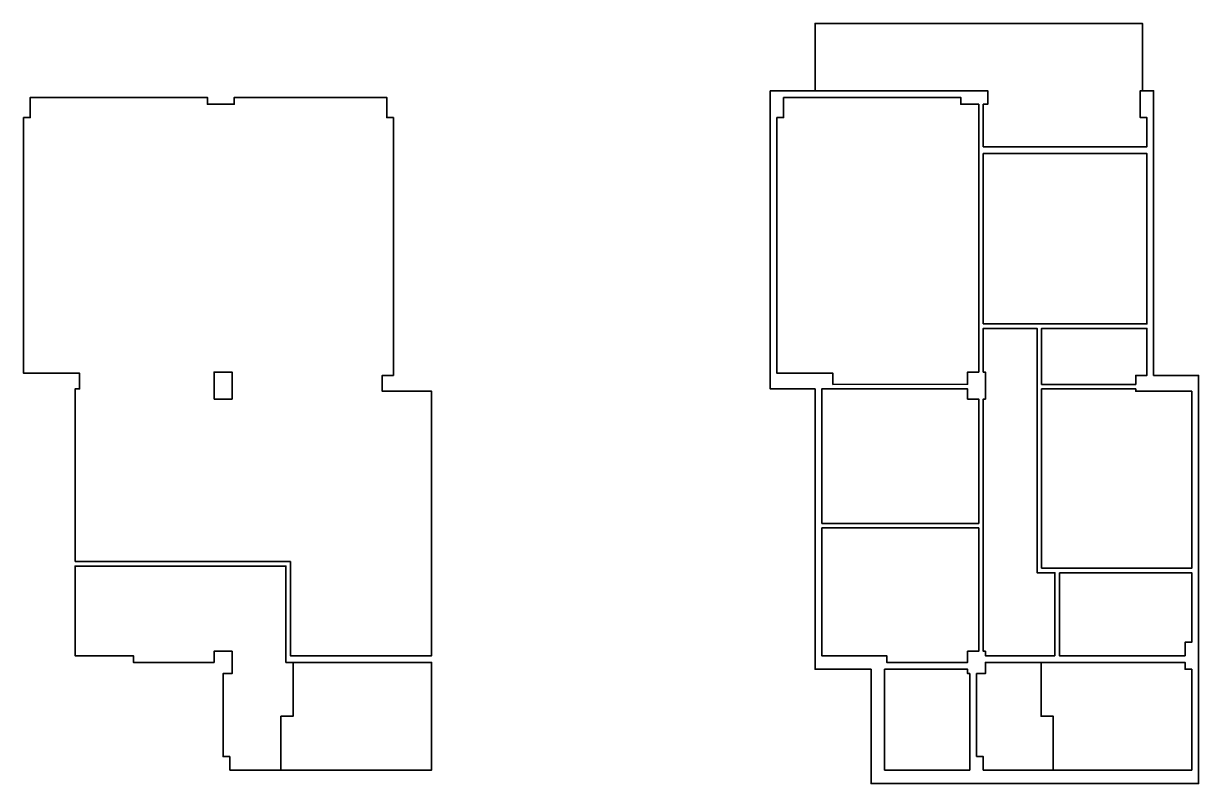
# Model space of a CAD drawing. Header units: metres. Extents: x -5196 to 34307, y 7076 to 19260.
# Drawn here: x 10472 to 13092, y 7076 to 8771 of the extents above; entities that cross this region are included whole.
import ezdxf

# ---------------------------------------------------------------- set-up
doc = ezdxf.new("R2010")
doc.units = ezdxf.units.M
doc.layers.add('YLZ-ALAN HESABI', color=41, linetype='Continuous', lineweight=35)

msp = doc.modelspace()

# ---------------------------------------------------------------- linework, layer by layer
at = {"layer": 'YLZ-ALAN HESABI'}
for points in [[(12137.1, 8621.32), (12237.1, 8621.32), (12237.1, 8771.32), (12967.1, 8771.32), (12967.1, 8621.32), (12992.1, 8621.32), (12992.1, 7986.32), (13092.1, 7986.32), (13092.1, 7076.32), (12362.1, 7076.32), (12362.1, 7331.32), (12237.1, 7331.32), (12237.1, 7956.32), (12137.1, 7956.32)], [(10897.1, 7933.82), (10937.1, 7933.82), (10937.1, 7993.82), (10897.1, 7993.82)]]:
    msp.add_lwpolyline(points, close=True, dxfattribs=at)
for points in [[(12237.1, 8621.32), (12237.1, 8771.32), (12967.1, 8771.32), (12967.1, 8621.32), (12962.1, 8621.32), (12962.1, 8561.32), (12977.1, 8561.32), (12977.1, 8496.32), (12612.1, 8496.32), (12612.1, 8591.32), (12622.1, 8591.32), (12622.1, 8621.32), (12237.1, 8621.32)], [(10587.1, 7571.32), (11067.1, 7571.32), (11067.1, 7361.32), (11382.1, 7361.32), (11382.1, 7951.32), (11272.1, 7951.32), (11272.1, 7986.32), (11297.1, 7986.32), (11297.1, 8561.32), (11282.1, 8561.32), (11282.1, 8606.32), (10942.1, 8606.32), (10942.1, 8591.32), (10882.1, 8591.32), (10882.1, 8606.32), (10487.1, 8606.32), (10487.1, 8561.32), (10472.1, 8561.32), (10472.1, 7991.32), (10597.1, 7991.32), (10597.1, 7956.32), (10587.1, 7956.32), (10587.1, 7571.32)], [(12167.1, 8606.32), (12562.1, 8606.32), (12562.1, 8591.32), (12602.1, 8591.32), (12602.1, 7993.82), (12577.1, 7993.82), (12577.1, 7966.65), (12277.1, 7966.32), (12277.1, 7991.32), (12152.1, 7991.32), (12152.1, 8561.32), (12167.1, 8561.32), (12167.1, 8606.32)], [(12612.1, 8101.32), (12977.1, 8101.32), (12977.1, 8481.32), (12612.1, 8481.32), (12612.1, 8101.32)], [(12772.1, 7361.32), (12772.1, 7546.32), (12732.1, 7546.32), (12732.1, 8091.32), (12612.1, 8091.32), (12612.1, 7993.82), (12617.1, 7993.82), (12617.1, 7933.82), (12612.1, 7933.82), (12612.1, 7371.32), (12617.1, 7371.32), (12617.1, 7361.32), (12772.1, 7361.32)], [(12742.1, 7966.32), (12742.1, 8091.32), (12977.1, 8091.32), (12977.1, 7986.32), (12952.1, 7986.32), (12952.1, 7966.32), (12742.1, 7966.32)], [(12252.1, 7656.32), (12252.1, 7956.32), (12577.1, 7956.32), (12577.1, 7933.82), (12602.1, 7933.82), (12602.1, 7656.32), (12252.1, 7656.32)], [(12742.1, 7556.32), (13077.1, 7556.32), (13077.1, 7951.32), (12952.1, 7951.32), (12952.1, 7956.32), (12742.1, 7956.32), (12742.1, 7556.32)], [(12252.1, 7646.32), (12252.1, 7361.32), (12397.1, 7361.32), (12397.1, 7346.32), (12577.1, 7346.32), (12577.1, 7371.32), (12602.1, 7371.32), (12602.1, 7646.32), (12252.1, 7646.32)], [(10932.1, 7106.32), (10932.1, 7136.32), (10917.1, 7136.32), (10917.1, 7321.32), (10937.1, 7321.32), (10937.1, 7371.32), (10897.1, 7371.32), (10897.1, 7346.32), (10717.1, 7346.32), (10717.1, 7361.32), (10587.1, 7361.32), (10587.1, 7561.32), (11057.1, 7561.32), (11057.1, 7346.32), (11073.1, 7346.32), (11073.1, 7226.32), (11046.1, 7226.32), (11046.1, 7106.32), (10932.1, 7106.32)], [(12782.1, 7546.32), (12782.1, 7361.32), (13062.1, 7361.32), (13062.1, 7391.32), (13077.1, 7391.32), (13077.1, 7546.32), (12782.1, 7546.32)], [(11046.1, 7106.32), (11382.1, 7106.32), (11382.1, 7346.32), (11073.1, 7346.32), (11073.1, 7226.32), (11046.1, 7226.32), (11046.1, 7106.32)], [(12597.1, 7136.32), (12612.1, 7136.32), (12612.1, 7106.32), (12768.1, 7106.32), (12768.1, 7226.32), (12741.1, 7226.32), (12741.1, 7346.32), (12617.1, 7346.32), (12617.1, 7321.32), (12597.1, 7321.32), (12597.1, 7136.32)], [(12741.1, 7346.32), (13062.1, 7346.32), (13062.1, 7331.32), (13077.1, 7331.32), (13077.1, 7106.32), (12768.1, 7106.32), (12768.1, 7226.32), (12741.1, 7226.32), (12741.1, 7346.32)], [(12392.1, 7106.32), (12392.1, 7331.32), (12577.1, 7331.32), (12577.1, 7321.32), (12582.1, 7321.32), (12582.1, 7106.32), (12392.1, 7106.32)]]:
    msp.add_lwpolyline(points, dxfattribs=at)

doc.saveas('drawing.dxf')
